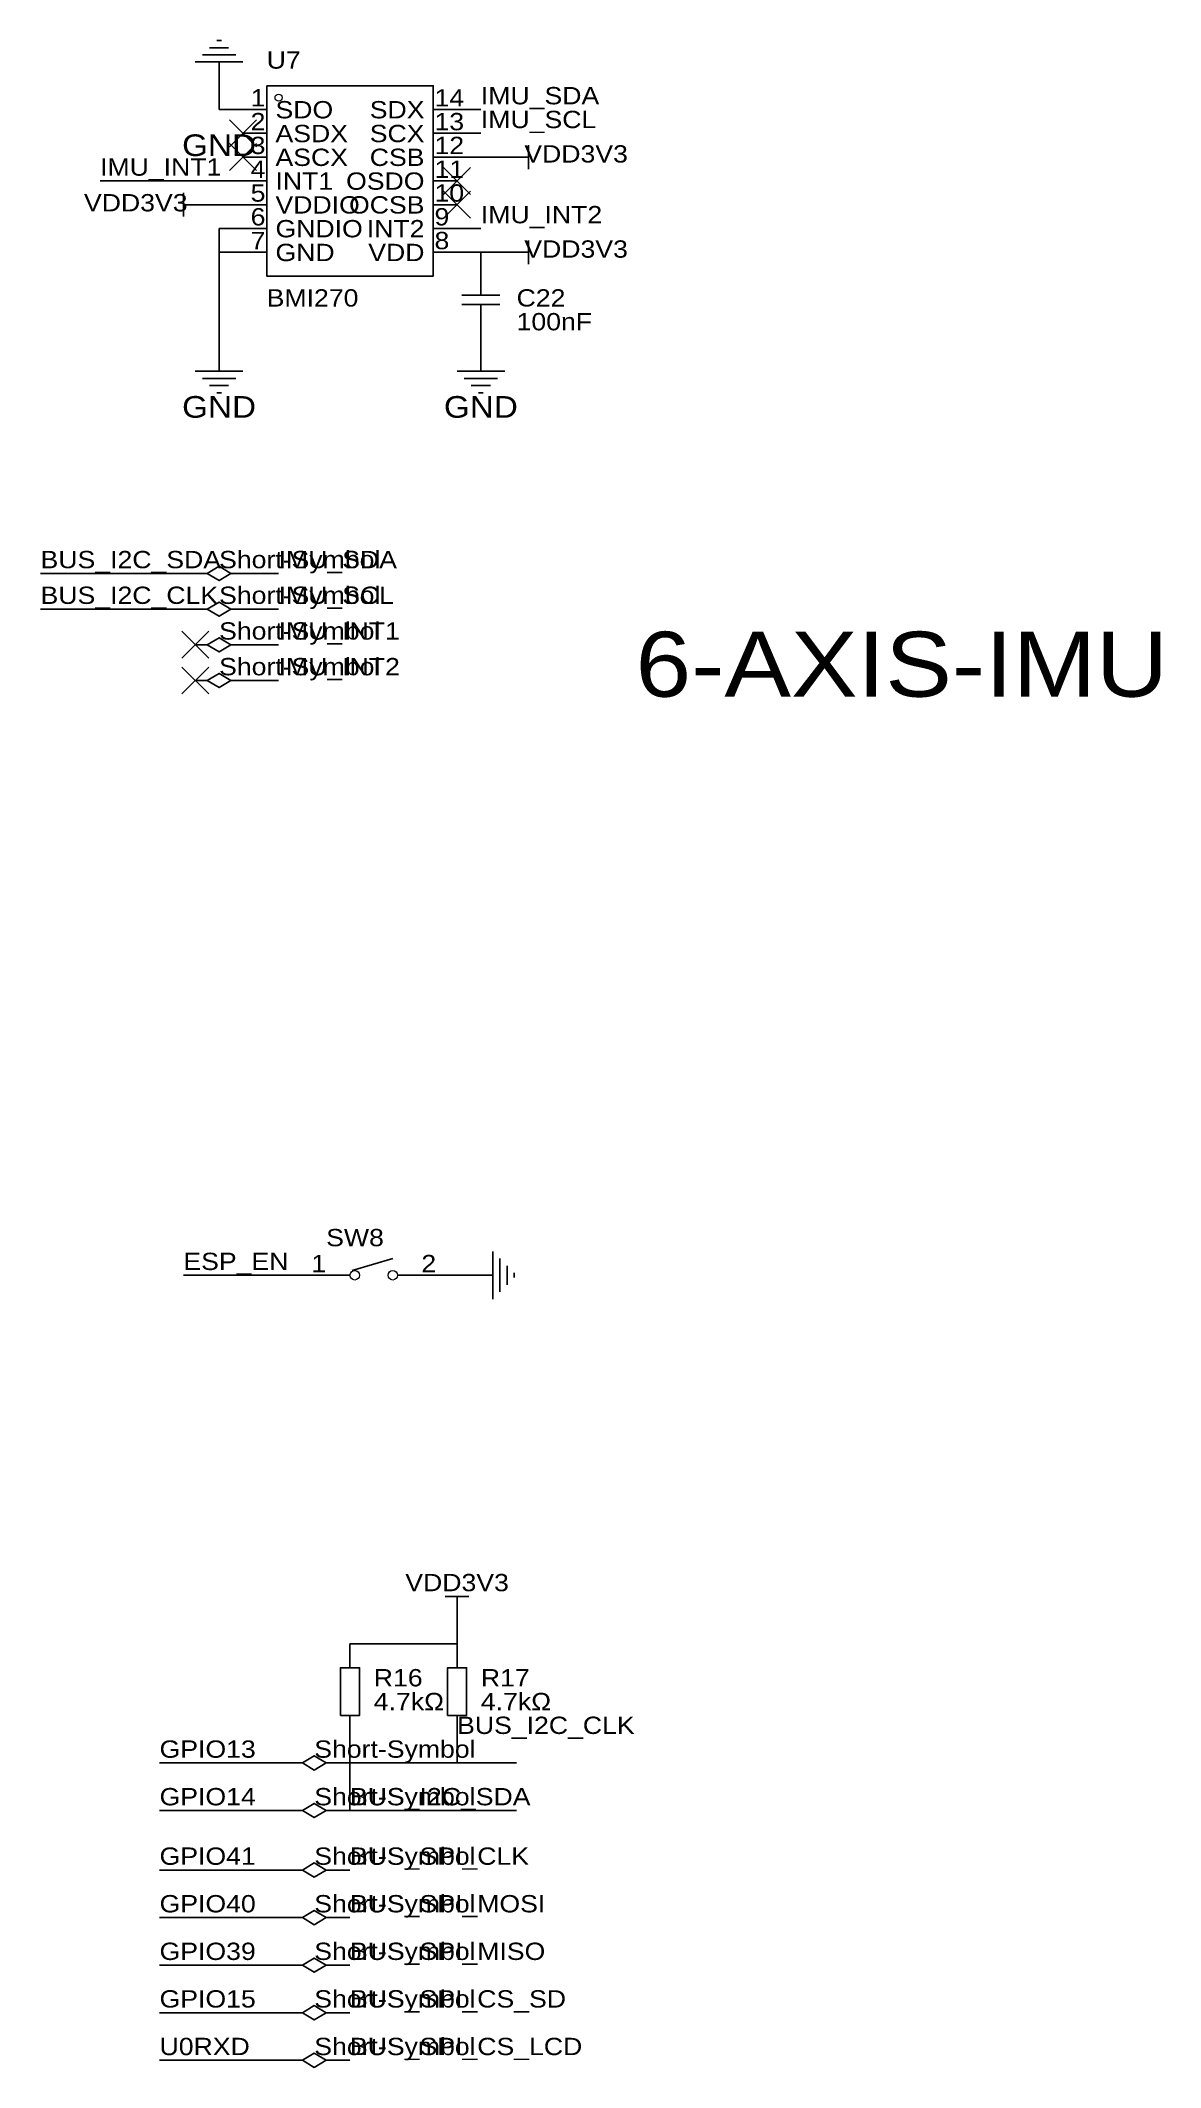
# Model space of a CAD drawing. Header units: millimetres. Extents: x 119 to 821, y 112 to 394.
# Drawn here: x 701 to 820.5, y 166.9 to 383.3 of the extents above; entities that cross this region are included whole.
import ezdxf
from ezdxf.enums import TextEntityAlignment as Align

# ---------------------------------------------------------------- set-up
doc = ezdxf.new("R2010")
doc.units = ezdxf.units.MM
doc.header["$MEASUREMENT"] = 0
doc.styles.get("Standard").update_dxf_attribs({"font": 'arial.ttf'})

msp = doc.modelspace()

# ---------------------------------------------------------------- texts
at = {"color": 1, "true_color": 0x000080, "width": 1.1}
for s, height, p in [('U7', 1.849, (725.17, 379.73)), ('BMI270', 1.849, (725.17, 354.33)), ('C22', 1.849, (751.84, 354.33)), ('100nF', 1.849, (751.84, 351.79)), ('Short-Symbol', 1.8491, (720.09, 326.39)), ('Short-Symbol', 1.8491, (720.09, 322.58)), ('Short-Symbol', 1.8491, (720.09, 318.77)), ('Short-Symbol', 1.8491, (720.09, 314.96)), ('SW8', 1.849, (731.52, 254)), ('R16', 1.849, (736.6, 207.01)), ('R17', 1.849, (748.03, 207.01)), ('4.7kΩ', 1.849, (736.6, 204.47)), ('4.7kΩ', 1.849, (748.03, 204.47)), ('Short-Symbol', 1.8491, (730.25, 199.39)), ('Short-Symbol', 1.8491, (730.25, 194.31)), ('Short-Symbol', 1.8491, (730.25, 187.96)), ('Short-Symbol', 1.8491, (730.25, 182.88)), ('Short-Symbol', 1.8491, (730.25, 177.8)), ('Short-Symbol', 1.8491, (730.25, 172.72)), ('Short-Symbol', 1.8491, (730.25, 167.64))]:
    msp.add_text(s, height=height, dxfattribs=at).set_placement(p, align=Align.BOTTOM_LEFT)
at = {"color": 1, "true_color": 0x000000, "width": 1.1}
for s, height, p in [('1', 1.85, (725.04, 375.69)), ('SDX', 1.849, (742.01, 374.42)), ('2', 1.85, (725.04, 373.15)), ('3', 1.85, (725.04, 370.61)), ('SCX', 1.849, (742.01, 371.88)), ('4', 1.85, (725.04, 368.07)), ('CSB', 1.849, (742.01, 369.34)), ('5', 1.85, (725.04, 365.53)), ('OSDO', 1.849, (742.01, 366.8)), ('OCSB', 1.849, (742.01, 364.26)), ('6', 1.85, (725.04, 362.99)), ('INT2', 1.849, (742.01, 361.72)), ('7', 1.85, (725.04, 360.45)), ('VDD', 1.849, (742.01, 359.18)), ('1', 1.85, (731.52, 251.23))]:
    msp.add_text(s, height=height, dxfattribs=at).set_placement(p, align=Align.BOTTOM_RIGHT)
for s, height, p in [('SDO', 1.849, (726.11, 374.42)), ('14', 1.849, (743.08, 375.69)), ('13', 1.849, (743.08, 373.15)), ('ASDX', 1.849, (726.11, 371.88)), ('12', 1.849, (743.08, 370.61)), ('ASCX', 1.849, (726.11, 369.34)), ('11', 1.849, (743.08, 368.07)), ('INT1', 1.849, (726.11, 366.8)), ('10', 1.849, (743.08, 365.53)), ('VDDIO', 1.849, (726.11, 364.26)), ('GNDIO', 1.849, (726.11, 361.72)), ('9', 1.85, (743.08, 362.99)), ('GND', 1.849, (726.11, 359.18)), ('8', 1.85, (743.08, 360.45)), ('6-AXIS-IMU', 6.934, (764.54, 311.15)), ('2', 1.85, (741.68, 251.23))]:
    msp.add_text(s, height=height, dxfattribs=at).set_placement(p, align=Align.BOTTOM_LEFT)
at = {"color": 1, "true_color": 0x0000ff, "width": 1.1}
for s, height, p in [('IMU_SDA', 1.849, (748.03, 375.92)), ('IMU_SCL', 1.849, (748.03, 373.38)), ('IMU_INT1', 1.849, (707.39, 368.3)), ('IMU_INT2', 1.849, (748.03, 363.22)), ('BUS_I2C_SDA', 1.8491, (701.04, 326.39)), ('IMU_SDA', 1.849, (726.44, 326.39)), ('BUS_I2C_CLK', 1.8491, (701.04, 322.58)), ('IMU_SCL', 1.849, (726.44, 322.58)), ('IMU_INT1', 1.849, (726.44, 318.77)), ('IMU_INT2', 1.849, (726.44, 314.96)), ('ESP_EN', 1.849, (716.28, 251.46)), ('BUS_I2C_CLK', 1.8491, (745.49, 201.93)), ('GPIO13', 1.849, (713.74, 199.39)), ('GPIO14', 1.849, (713.74, 194.31)), ('BUS_I2C_SDA', 1.8491, (734.06, 194.31)), ('GPIO41', 1.849, (713.74, 187.96)), ('BUS_SPI_CLK', 1.8491, (734.06, 187.96)), ('GPIO40', 1.849, (713.74, 182.88)), ('BUS_SPI_MOSI', 1.8491, (734.06, 182.88)), ('GPIO39', 1.849, (713.74, 177.8)), ('BUS_SPI_MISO', 1.8491, (734.06, 177.8)), ('GPIO15', 1.849, (713.74, 172.72)), ('BUS_SPI_CS_SD', 1.8491, (734.06, 172.72)), ('U0RXD', 1.849, (713.74, 167.64)), ('BUS_SPI_CS_LCD', 1.8491, (734.06, 167.64))]:
    msp.add_text(s, height=height, dxfattribs=at).set_placement(p, align=Align.BOTTOM_LEFT)
at = {"color": 1, "true_color": 0x000080, "width": 1.1}
for p in [(720.09, 372.11), (720.09, 344.17), (748.03, 344.17)]:
    msp.add_text('GND', height=2.311, dxfattribs=at).set_placement(p, align=Align.MIDDLE_CENTER)
for p in [(758.19, 372.11), (758.19, 372.11), (758.19, 361.95), (758.19, 361.95)]:
    msp.add_text('VDD3V3', height=1.849, dxfattribs=at).set_placement(p, align=Align.TOP_CENTER)
for p in [(711.2, 364.49), (711.2, 364.49), (745.49, 217.17), (745.49, 217.17)]:
    msp.add_text('VDD3V3', height=1.849, dxfattribs=at).set_placement(p, align=Align.BOTTOM_CENTER)

# ---------------------------------------------------------------- linework, layer by layer
at = {"color": 1, "true_color": 0xa00000}
for points in [[(720.34, 383.29), (719.84, 383.29)], [(722.63, 381), (717.55, 381)], [(721.87, 381.76), (718.31, 381.76)], [(721.11, 382.52), (719.07, 382.52)], [(753.11, 370.84), (751.84, 370.84)], [(753.11, 372.11), (753.11, 369.57)], [(716.28, 364.49), (716.28, 367.03)], [(716.28, 365.76), (717.55, 365.76)], [(753.11, 361.95), (753.11, 359.41)], [(753.11, 360.68), (751.84, 360.68)], [(748.03, 358.14), (748.03, 356.11)], [(746, 356.11), (750.06, 356.11)], [(750.06, 355.09), (746, 355.09)], [(748.03, 355.09), (748.03, 353.06)], [(717.55, 347.98), (722.63, 347.98)], [(718.31, 347.22), (721.87, 347.22)], [(719.07, 346.46), (721.11, 346.46)], [(745.49, 347.98), (750.57, 347.98)], [(746.25, 347.22), (749.81, 347.22)], [(747.01, 346.46), (749.05, 346.46)], [(719.84, 345.69), (720.34, 345.69)], [(747.78, 345.69), (748.28, 345.69)], [(734.31, 251.97), (738.63, 253.24)], [(749.3, 248.92), (749.3, 254)], [(750.06, 249.68), (750.06, 253.24)], [(731.52, 251.46), (734.06, 251.46)], [(741.68, 251.46), (739.14, 251.46)], [(750.82, 250.44), (750.82, 252.48)], [(751.59, 251.21), (751.59, 251.71)], [(744.22, 217.17), (746.76, 217.17)], [(745.49, 217.17), (745.49, 215.9)]]:
    msp.add_lwpolyline(points, dxfattribs=at)
at = {"color": 1, "true_color": 0x880000}
for points in [[(720.09, 378.46), (720.09, 381)], [(722.63, 375.92), (725.17, 375.92)], [(745.49, 375.92), (742.95, 375.92)], [(722.63, 373.38), (725.17, 373.38)], [(745.49, 373.38), (742.95, 373.38)], [(722.63, 370.84), (725.17, 370.84)], [(745.49, 370.84), (742.95, 370.84)], [(750.57, 370.84), (751.84, 370.84)], [(722.63, 368.3), (725.17, 368.3)], [(745.49, 368.3), (742.95, 368.3)], [(718.82, 365.76), (717.55, 365.76)], [(722.63, 365.76), (725.17, 365.76)], [(745.49, 365.76), (742.95, 365.76)], [(722.63, 363.22), (725.17, 363.22)], [(745.49, 363.22), (742.95, 363.22)], [(722.63, 360.68), (725.17, 360.68)], [(745.49, 360.68), (742.95, 360.68)], [(748.03, 360.68), (748.03, 358.14)], [(750.57, 360.68), (751.84, 360.68)], [(748.03, 350.52), (748.03, 353.06)], [(720.09, 350.52), (720.09, 347.98)], [(748.03, 350.52), (748.03, 347.98)], [(717.55, 326.39), (718.82, 326.39)], [(722.63, 326.39), (721.36, 326.39)], [(717.55, 322.58), (718.82, 322.58)], [(722.63, 322.58), (721.36, 322.58)], [(717.55, 318.77), (718.82, 318.77)], [(722.63, 318.77), (721.36, 318.77)], [(717.55, 314.96), (718.82, 314.96)], [(722.63, 314.96), (721.36, 314.96)], [(728.98, 251.46), (731.52, 251.46)], [(744.22, 251.46), (741.68, 251.46)], [(746.76, 251.46), (749.3, 251.46)], [(745.49, 214.63), (745.49, 215.9)], [(734.06, 212.09), (734.06, 209.55)], [(745.49, 212.09), (745.49, 209.55)], [(734.06, 201.93), (734.06, 204.47)], [(745.49, 201.93), (745.49, 204.47)], [(727.71, 199.39), (728.98, 199.39)], [(732.79, 199.39), (731.52, 199.39)], [(727.71, 194.31), (728.98, 194.31)], [(732.79, 194.31), (731.52, 194.31)], [(727.71, 187.96), (728.98, 187.96)], [(732.79, 187.96), (731.52, 187.96)], [(727.71, 182.88), (728.98, 182.88)], [(732.79, 182.88), (731.52, 182.88)], [(727.71, 177.8), (728.98, 177.8)], [(732.79, 177.8), (731.52, 177.8)], [(727.71, 172.72), (728.98, 172.72)], [(732.79, 172.72), (731.52, 172.72)], [(727.71, 167.64), (728.98, 167.64)], [(732.79, 167.64), (731.52, 167.64)]]:
    msp.add_lwpolyline(points, dxfattribs=at)
at = {"color": 1, "true_color": 0x008800}
for points in [[(720.09, 378.46), (720.09, 375.92)], [(720.09, 375.92), (722.63, 375.92)], [(748.03, 375.92), (745.49, 375.92)], [(745.49, 373.38), (748.03, 373.38)], [(745.49, 370.84), (750.57, 370.84)], [(707.39, 368.3), (722.63, 368.3)], [(718.82, 365.76), (722.63, 365.76)], [(720.09, 363.22), (722.63, 363.22)], [(720.09, 360.68), (720.09, 363.22)], [(748.03, 363.22), (745.49, 363.22)], [(720.09, 360.68), (722.63, 360.68)], [(720.09, 350.52), (720.09, 360.68)], [(748.03, 360.68), (745.49, 360.68)], [(750.57, 360.68), (748.03, 360.68)], [(717.55, 326.39), (701.04, 326.39)], [(722.63, 326.39), (726.44, 326.39)], [(717.55, 322.58), (701.04, 322.58)], [(722.63, 322.58), (726.44, 322.58)], [(722.63, 318.77), (726.44, 318.77)], [(722.63, 314.96), (726.44, 314.96)], [(728.98, 251.46), (716.28, 251.46)], [(746.76, 251.46), (744.22, 251.46)], [(745.49, 214.63), (745.49, 212.09)], [(734.06, 212.09), (745.49, 212.09)], [(734.06, 194.31), (734.06, 201.93)], [(745.49, 201.93), (745.49, 199.39)], [(713.74, 199.39), (727.71, 199.39)], [(745.49, 199.39), (732.79, 199.39)], [(751.84, 199.39), (745.49, 199.39)], [(713.74, 194.31), (727.71, 194.31)], [(734.06, 194.31), (732.79, 194.31)], [(751.84, 194.31), (734.06, 194.31)], [(713.74, 187.96), (727.71, 187.96)], [(734.06, 187.96), (732.79, 187.96)], [(713.74, 182.88), (727.71, 182.88)], [(734.06, 182.88), (732.79, 182.88)], [(713.74, 177.8), (727.71, 177.8)], [(734.06, 177.8), (732.79, 177.8)], [(713.74, 172.72), (727.71, 172.72)], [(732.79, 172.72), (734.06, 172.72)], [(713.74, 167.64), (727.71, 167.64)], [(732.79, 167.64), (734.06, 167.64)]]:
    msp.add_lwpolyline(points, dxfattribs=at)
at = {"color": 1, "true_color": 0xa00000}
for points in [[(725.17, 378.46), (742.95, 378.46), (742.95, 358.14), (725.17, 358.14)], [(718.82, 326.39), (720.09, 327.15), (721.36, 326.39), (720.09, 325.63)], [(718.82, 322.58), (720.09, 323.34), (721.36, 322.58), (720.09, 321.82)], [(718.82, 318.77), (720.09, 319.53), (721.36, 318.77), (720.09, 318.01)], [(718.82, 314.96), (720.09, 315.72), (721.36, 314.96), (720.09, 314.2)], [(733.04, 204.47), (733.04, 209.55), (735.08, 209.55), (735.08, 204.47)], [(744.47, 204.47), (744.47, 209.55), (746.51, 209.55), (746.51, 204.47)], [(728.98, 199.39), (730.25, 200.15), (731.52, 199.39), (730.25, 198.63)], [(728.98, 194.31), (730.25, 195.07), (731.52, 194.31), (730.25, 193.55)], [(728.98, 187.96), (730.25, 188.72), (731.52, 187.96), (730.25, 187.2)], [(728.98, 182.88), (730.25, 183.64), (731.52, 182.88), (730.25, 182.12)], [(728.98, 177.8), (730.25, 178.56), (731.52, 177.8), (730.25, 177.04)], [(728.98, 172.72), (730.25, 173.48), (731.52, 172.72), (730.25, 171.96)], [(728.98, 167.64), (730.25, 168.4), (731.52, 167.64), (730.25, 166.88)]]:
    msp.add_lwpolyline(points, close=True, dxfattribs=at)
at = {"color": 1, "true_color": 0x33cc33}
for points in [[(724.07, 374.82), (721.19, 371.94)], [(721.19, 374.82), (724.07, 371.94)], [(724.07, 372.28), (721.19, 369.4)], [(721.19, 372.28), (724.07, 369.4)], [(746.93, 369.74), (744.05, 366.86)], [(744.05, 369.74), (746.93, 366.86)], [(746.93, 367.2), (744.05, 364.32)], [(744.05, 367.2), (746.93, 364.32)], [(718.99, 320.21), (716.11, 317.33)], [(716.11, 320.21), (718.99, 317.33)], [(718.99, 316.4), (716.11, 313.52)], [(716.11, 316.4), (718.99, 313.52)]]:
    msp.add_lwpolyline(points, dxfattribs=at)
at = {"color": 1, "lineweight": 0, "true_color": 0xa00000}
for centre, radius in [((726.44, 377.19), 0.381), ((734.57, 251.46), 0.508), ((738.63, 251.46), 0.508)]:
    msp.add_circle(centre, radius, dxfattribs=at)

msp.set_redraw_order([(e.dxf.handle, doc.entitydb.next_handle()) for e in msp.query("TEXT MTEXT ATTDEF DIMENSION ARC_DIMENSION")])  # texts and dimensions are drawn at this point

doc.saveas('drawing.dxf')
